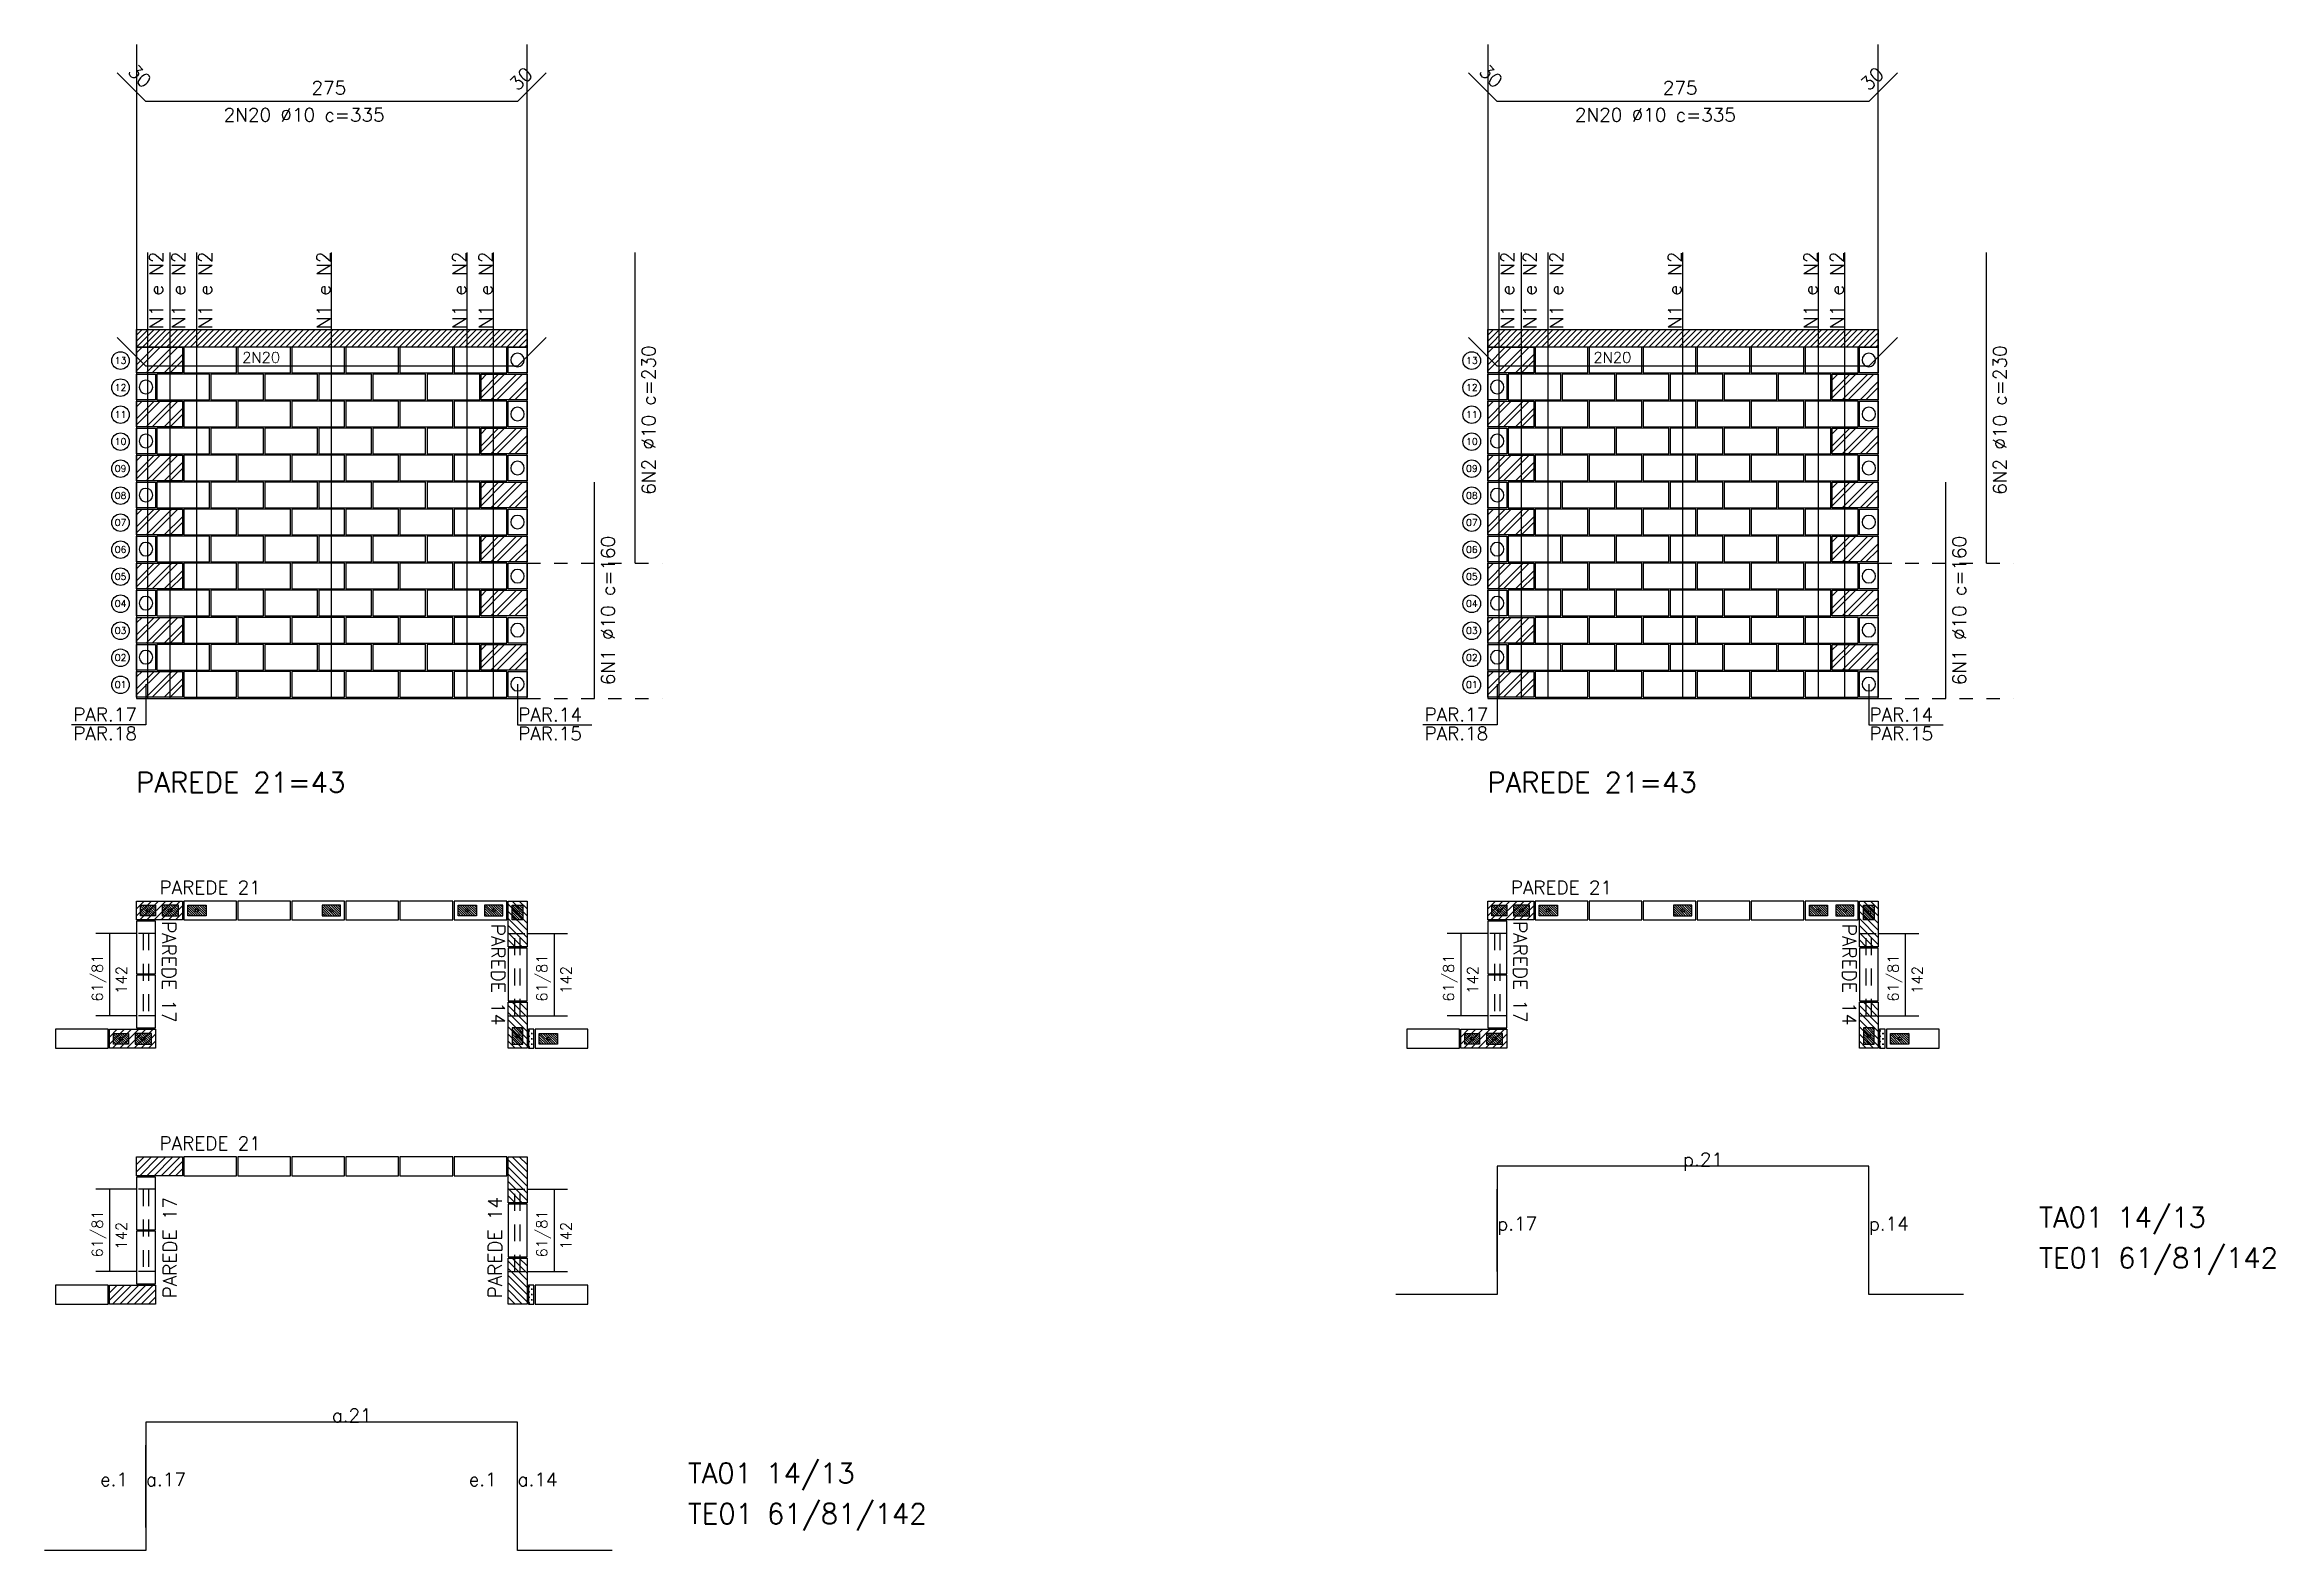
# Model space of a CAD drawing. Header units: metres. Extents: x -96 to 15, y -6 to 59.
# Drawn here: x -95.54 to -79.03, y -4.26 to 6.88 of the extents above; entities that cross this region are included whole.
import ezdxf

# ---------------------------------------------------------------- set-up
doc = ezdxf.new("R2010")
doc.units = ezdxf.units.M
doc.header["$LTSCALE"] = 0.5
doc.header["$MEASUREMENT"] = 0
doc.linetypes.add('CENTER', pattern=[2, 1.25, -0.25, 0.25, -0.25])
doc.linetypes.add('HIDDEN', pattern=[0.375, 0.25, -0.125])
for name, color, linetype in [('ALV01', 2, 'CONTINUOUS'), ('AUX00', 7, 'CONTINUOUS'), ('AUX01', 1, 'CONTINUOUS'), ('B04', 6, 'CONTINUOUS'), ('B34', 150, 'CONTINUOUS'), ('B34C', 160, 'CONTINUOUS'), ('B39', 2, 'CONTINUOUS'), ('B39C', 5, 'CONTINUOUS'), ('BLOCO-E14', 2, 'CONTINUOUS'), ('BLOCO-I', 3, 'CONTINUOUS'), ('BLOCOPERP', 2, 'CONTINUOUS'), ('EIX01', 1, 'CENTER'), ('ESQ01', 5, 'CONTINUOUS'), ('ESQUADRIAS', 5, 'HIDDEN'), ('FERRO_CANALETA', 4, 'CONTINUOUS'), ('FERRO_GROUTE', 4, 'CONTINUOUS'), ('GROUTE01', 6, 'CONTINUOUS'), ('H34', 9, 'CONTINUOUS'), ('HATCHLAJE', 251, 'HIDDEN'), ('HATCHPIL', 7, 'CONTINUOUS'), ('TXPR02', 3, 'CONTINUOUS'), ('TXT02', 2, 'CONTINUOUS'), ('TXT05', 4, 'CONTINUOUS'), ('VIG02', 3, 'CONTINUOUS')]:
    doc.layers.add(name, color=color, linetype=linetype)
doc.styles.add('ROMANS', font='romans.shx')
doc.styles.add('SIMPLEX', font='SIMPLEX')
pattern_1 = [(315, (-517.220246, -0.23816), (0.00883883476, 0.00883883476), [])]
pattern_2 = [(315, (-507.220246, -0.23816), (0.00883883476, 0.00883883476), [])]

msp = doc.modelspace()

# ---------------------------------------------------------------- texts
at = {"layer": 'ALV01', "style": 'SIMPLEX'}
for p in [(-80.7821, -1.8732), (-90.7821, -3.767)]:
    msp.add_text('TA01 14/13', height=0.15, dxfattribs=at).set_placement(p)
at = {"layer": 'AUX00', "color": 2, "style": 'ROMANS'}
for s, p in [('13', (-95.023, 4.5205)), ('13', (-85.023, 4.5205)), ('12', (-95.023, 4.3205)), ('12', (-85.023, 4.3205)), ('11', (-95.023, 4.1205)), ('11', (-85.023, 4.1205)), ('10', (-95.023, 3.9205)), ('10', (-85.023, 3.9205)), ('09', (-95.023, 3.7205)), ('09', (-85.023, 3.7205)), ('08', (-95.023, 3.5205)), ('08', (-85.023, 3.5205)), ('07', (-95.023, 3.3205)), ('07', (-85.023, 3.3205)), ('06', (-95.023, 3.1205)), ('06', (-85.023, 3.1205)), ('05', (-95.023, 2.9205)), ('05', (-85.023, 2.9205)), ('04', (-95.023, 2.7205)), ('04', (-85.023, 2.7205)), ('03', (-95.023, 2.5205)), ('03', (-85.023, 2.5205)), ('02', (-95.023, 2.3205)), ('02', (-85.023, 2.3205)), ('01', (-95.023, 2.1205)), ('01', (-85.023, 2.1205))]:
    msp.add_text(s, height=0.05, rotation=360, dxfattribs=at).set_placement(p)
at = {"layer": 'ESQ01', "style": 'SIMPLEX'}
for p in [(-80.7821, -2.1732), (-90.7821, -4.067)]:
    msp.add_text('TE01 61/81/142', height=0.15, dxfattribs=at).set_placement(p)
at = {"layer": 'TXPR02', "style": 'ROMANS'}
for s, rotation, p in [('PAREDE 21', 0, (-94.6924, 0.5936)), ('PAREDE 21', 0, (-84.6924, 0.5936)), ('PAREDE 17', 270, (-94.6724, 0.3936)), ('PAREDE 14', 270, (-92.236, 0.3736)), ('PAREDE 17', 270, (-84.6724, 0.3936)), ('PAREDE 14', 270, (-82.236, 0.3736)), ('PAREDE 21', 0, (-94.6924, -1.3002)), ('PAREDE 17', 90, (-94.5656, -2.3973)), ('PAREDE 14', 90, (-92.1599, -2.3973))]:
    msp.add_text(s, height=0.1, rotation=rotation, dxfattribs=at).set_placement(p)
at = {"layer": 'TXT02', "style": 'ROMANS'}
for s, height, rotation, p in [('30', 0.1, 315.00026, (-94.9338, 6.6758)), ('30', 0.1, 45, (-92.0424, 6.5343)), ('30', 0.1, 315.00026, (-84.9338, 6.6758)), ('30', 0.1, 45, (-82.0424, 6.5343)), ('N1 e N2', 0.1, 90, (-94.666, 4.7781)), ('N1 e N2', 0.1, 90, (-94.501, 4.7781)), ('N1 e N2', 0.1, 90, (-94.3035, 4.7781)), ('N1 e N2', 0.1, 90, (-93.4278, 4.7781)), ('N1 e N2', 0.1, 90, (-92.4228, 4.7781)), ('N1 e N2', 0.1, 90, (-92.2278, 4.7781)), ('N1 e N2', 0.1, 90, (-84.666, 4.7781)), ('N1 e N2', 0.1, 90, (-84.501, 4.7781)), ('N1 e N2', 0.1, 90, (-84.3035, 4.7781)), ('N1 e N2', 0.1, 90, (-83.4278, 4.7781)), ('N1 e N2', 0.1, 90, (-82.4228, 4.7781)), ('N1 e N2', 0.1, 90, (-82.2278, 4.7781)), ('6N2 %%C10 c=230', 0.1, 90, (-91.0224, 3.5513)), ('6N2 %%C10 c=230', 0.1, 90, (-81.0224, 3.5513)), ('6N1 %%C10 c=160', 0.1, 90, (-91.3224, 2.1413)), ('6N1 %%C10 c=160', 0.1, 90, (-81.3224, 2.1413)), ('PAR.17', 0.1, 0, (-95.3305, 1.8738)), ('PAR.18', 0.1, 360, (-95.3305, 1.7338)), ('PAR.14', 0.1, 360, (-92.0377, 1.8733)), ('PAR.15', 0.1, 360, (-92.0377, 1.7333)), ('PAR.17', 0.1, 0, (-85.3305, 1.8738)), ('PAR.18', 0.1, 360, (-85.3305, 1.7338)), ('PAR.14', 0.1, 360, (-82.0377, 1.8733)), ('PAR.15', 0.1, 360, (-82.0377, 1.7333)), ('61/81', 0.08, 90, (-95.1124, -0.2017)), ('142', 0.08, 90, (-94.9341, -0.1436)), ('61/81', 0.08, 90, (-91.8224, -0.2017)), ('142', 0.08, 90, (-91.6441, -0.1436)), ('61/81', 0.08, 90, (-85.1124, -0.2017)), ('142', 0.08, 90, (-84.9341, -0.1436)), ('61/81', 0.08, 90, (-81.8224, -0.2017)), ('142', 0.08, 90, (-81.6441, -0.1436)), ('p.21', 0.1, 0, (-83.4174, -1.4202)), ('61/81', 0.08, 90, (-95.1124, -2.0955)), ('61/81', 0.08, 90, (-91.8224, -2.0955)), ('p.17', 0.1, 0, (-84.7924, -1.8952)), ('p.14', 0.1, 0, (-82.0424, -1.8952)), ('142', 0.08, 90, (-94.9341, -2.0374)), ('142', 0.08, 90, (-91.6441, -2.0374)), ('a.21', 0.1, 0, (-93.4174, -3.314)), ('e.1', 0.1, 0, (-95.1309, -3.789)), ('a.17', 0.1, 0, (-94.7924, -3.789)), ('e.1', 0.1, 0, (-92.4034, -3.789)), ('a.14', 0.1, 0, (-92.0424, -3.789))]:
    msp.add_text(s, height=height, rotation=rotation, dxfattribs=at).set_placement(p)
for s, height, p in [('275', 0.1, (-93.5674, 6.5136)), ('275', 0.1, (-83.5674, 6.5136)), ('2N20 %%C10 c=335', 0.1, (-94.2174, 6.3136)), ('2N20 %%C10 c=335', 0.1, (-84.2174, 6.3136)), ('2N20', 0.08, (-94.0805, 4.5279)), ('2N20', 0.08, (-84.0805, 4.5279))]:
    msp.add_text(s, height=height, dxfattribs=at).set_placement(p)
at = {"layer": 'TXT05', "style": 'ROMANS'}
for p in [(-94.8659, 1.3474), (-84.8659, 1.3474)]:
    msp.add_text('PAREDE 21=43', height=0.15, dxfattribs=at).set_placement(p)

# ---------------------------------------------------------------- blocks, each defined once
blk = doc.blocks.new('A$C57CC6AC6')
at = {"layer": 'BLOCOPERP'}
blk.add_lwpolyline([(0, 0.19), (0, 0), (0.14, 0), (0.14, 0.19)], close=True, dxfattribs=at)
blk.add_circle((0.07, 0.095), 0.05, dxfattribs=at)

# ---------------------------------------------------------------- hatches: boundary and pattern name
at = {"layer": 'B04'}
h = msp.add_hatch(dxfattribs=at)
h.set_pattern_fill('CROSS', scale=0.08, angle=90, style=0)
h.set_pattern_definition([(360, (-206.662368, -94.156375), (0.02, 0.02), [0.01, -0.03]), (90, (-206.657368, -94.161375), (-0.02, 0.02), [0.01, -0.03])])
h.paths.add_polyline_path([(-91.9624, -0.4064), (-91.9624, -0.5464), (-91.9224, -0.5464), (-91.9224, -0.4064)])
h = msp.add_hatch(dxfattribs=at)
h.set_pattern_fill('CROSS', scale=0.08, angle=90, style=0)
h.set_pattern_definition([(360, (-196.662368, -94.156375), (0.02, 0.02), [0.01, -0.03]), (90, (-196.657368, -94.161375), (-0.02, 0.02), [0.01, -0.03])])
h.paths.add_polyline_path([(-81.9624, -0.4064), (-81.9624, -0.5464), (-81.9224, -0.5464), (-81.9224, -0.4064)])
h = msp.add_hatch(dxfattribs=at)
h.set_pattern_fill('CROSS', scale=0.08, angle=90, style=0)
h.set_pattern_definition([(360, (-206.662368, -96.050176), (0.02, 0.02), [0.01, -0.03]), (90, (-206.657368, -96.055176), (-0.02, 0.02), [0.01, -0.03])])
h.paths.add_polyline_path([(-91.9624, -2.3002), (-91.9624, -2.4402), (-91.9224, -2.4402), (-91.9224, -2.3002)])
at = {"layer": 'B34'}
h = msp.add_hatch(dxfattribs=at)
h.set_pattern_fill('ANSI31', scale=0.3, style=0)
h.set_pattern_definition([(45, (-196.402155, -14.23864), (-0.026516504, 0.026516504), [])])
h.paths.add_polyline_path([(-94.5224, 0.5436), (-94.5224, 0.4036), (-94.8624, 0.4036), (-94.8624, 0.5436)])
h = msp.add_hatch(dxfattribs=at)
h.set_pattern_fill('ANSI31', scale=0.3, angle=270, style=0)
h.set_pattern_definition([(315, (-106.754633, 102.08341), (0.026516504, 0.026516504), [])])
h.paths.add_polyline_path([(-91.9724, 0.2036), (-92.1124, 0.2036), (-92.1124, 0.5436), (-91.9724, 0.5436)])
h = msp.add_hatch(dxfattribs=at)
h.set_pattern_fill('ANSI31', scale=0.3, style=0)
h.set_pattern_definition([(45, (-186.402155, -14.23864), (-0.026516504, 0.026516504), [])])
h.paths.add_polyline_path([(-84.5224, 0.5436), (-84.5224, 0.4036), (-84.8624, 0.4036), (-84.8624, 0.5436)])
h = msp.add_hatch(dxfattribs=at)
h.set_pattern_fill('ANSI31', scale=0.3, angle=270, style=0)
h.set_pattern_definition([(315, (-96.754633, 102.08341), (0.026516504, 0.026516504), [])])
h.paths.add_polyline_path([(-81.9724, 0.2036), (-82.1124, 0.2036), (-82.1124, 0.5436), (-81.9724, 0.5436)])
h = msp.add_hatch(dxfattribs=at)
h.set_pattern_fill('ANSI31', scale=0.3, angle=270, style=0)
h.set_pattern_definition([(315, (-106.754633, 101.33341), (0.026516504, 0.026516504), [])])
h.paths.add_polyline_path([(-91.9724, -0.5464), (-92.1124, -0.5464), (-92.1124, -0.2064), (-91.9724, -0.2064)])
h = msp.add_hatch(dxfattribs=at)
h.set_pattern_fill('ANSI31', scale=0.3, angle=270, style=0)
h.set_pattern_definition([(315, (-96.754633, 101.33341), (0.026516504, 0.026516504), [])])
h.paths.add_polyline_path([(-81.9724, -0.5464), (-82.1124, -0.5464), (-82.1124, -0.2064), (-81.9724, -0.2064)])
h = msp.add_hatch(dxfattribs=at)
h.set_pattern_fill('ANSI31', scale=0.3, style=0)
h.set_pattern_definition([(45, (-196.602155, -15.18864), (-0.026516504, 0.026516504), [])])
h.paths.add_polyline_path([(-94.7224, -0.4064), (-94.7224, -0.5464), (-95.0624, -0.5464), (-95.0624, -0.4064)])
h = msp.add_hatch(dxfattribs=at)
h.set_pattern_fill('ANSI31', scale=0.3, style=0)
h.set_pattern_definition([(45, (-186.602155, -15.18864), (-0.026516504, 0.026516504), [])])
h.paths.add_polyline_path([(-84.7224, -0.4064), (-84.7224, -0.5464), (-85.0624, -0.5464), (-85.0624, -0.4064)])
h = msp.add_hatch(dxfattribs=at)
h.set_pattern_fill('ANSI31', scale=0.3, style=0)
h.set_pattern_definition([(45, (-196.402155, -16.13244), (-0.026516504, 0.026516504), [])])
h.paths.add_polyline_path([(-94.5224, -1.3502), (-94.5224, -1.4902), (-94.8624, -1.4902), (-94.8624, -1.3502)])
h = msp.add_hatch(dxfattribs=at)
h.set_pattern_fill('ANSI31', scale=0.3, angle=270, style=0)
h.set_pattern_definition([(315, (-106.754633, 100.18961), (0.026516504, 0.026516504), [])])
h.paths.add_polyline_path([(-91.9724, -1.6902), (-92.1124, -1.6902), (-92.1124, -1.3502), (-91.9724, -1.3502)])
h = msp.add_hatch(dxfattribs=at)
h.set_pattern_fill('ANSI31', scale=0.3, angle=270, style=0)
h.set_pattern_definition([(315, (-106.754633, 99.43961), (0.026516504, 0.026516504), [])])
h.paths.add_polyline_path([(-91.9724, -2.4402), (-92.1124, -2.4402), (-92.1124, -2.1002), (-91.9724, -2.1002)])
h = msp.add_hatch(dxfattribs=at)
h.set_pattern_fill('ANSI31', scale=0.3, style=0)
h.set_pattern_definition([(45, (-196.602155, -17.08244), (-0.026516504, 0.026516504), [])])
h.paths.add_polyline_path([(-94.7224, -2.3002), (-94.7224, -2.4402), (-95.0624, -2.4402), (-95.0624, -2.3002)])
at = {"layer": 'H34'}
h = msp.add_hatch(dxfattribs=at)
h.set_pattern_fill('ANSI32', color=256, scale=0.25, style=0)
h.set_pattern_definition([(45, (44.00583, -99.64168), (-0.06629126, 0.06629126), []), (45, (44.05003, -99.64168), (-0.06629126, 0.06629126), [])])
h.paths.add_polyline_path([(-94.8624, 4.6436), (-94.8624, 4.4536), (-94.5224, 4.4536), (-94.5224, 4.6436)])
h = msp.add_hatch(dxfattribs=at)
h.set_pattern_fill('ANSI32', color=256, scale=0.25, style=0)
h.set_pattern_definition([(45, (54.00583, -99.64168), (-0.06629126, 0.06629126), []), (45, (54.05003, -99.64168), (-0.06629126, 0.06629126), [])])
h.paths.add_polyline_path([(-84.8624, 4.6436), (-84.8624, 4.4536), (-84.5224, 4.4536), (-84.5224, 4.6436)])
h = msp.add_hatch(dxfattribs=at)
h.set_pattern_fill('ANSI32', color=256, scale=0.25, style=0)
h.set_pattern_definition([(45, (46.55583, -99.84168), (-0.06629126, 0.06629126), []), (45, (46.60003, -99.84168), (-0.06629126, 0.06629126), [])])
h.paths.add_polyline_path([(-92.3124, 4.4436), (-92.3124, 4.2536), (-91.9724, 4.2536), (-91.9724, 4.4436)])
h = msp.add_hatch(dxfattribs=at)
h.set_pattern_fill('ANSI32', color=256, scale=0.25, style=0)
h.set_pattern_definition([(45, (56.55583, -99.84168), (-0.06629126, 0.06629126), []), (45, (56.60003, -99.84168), (-0.06629126, 0.06629126), [])])
h.paths.add_polyline_path([(-82.3124, 4.4436), (-82.3124, 4.2536), (-81.9724, 4.2536), (-81.9724, 4.4436)])
h = msp.add_hatch(dxfattribs=at)
h.set_pattern_fill('ANSI32', color=256, scale=0.25, style=0)
h.set_pattern_definition([(45, (44.00583, -100.04168), (-0.06629126, 0.06629126), []), (45, (44.05003, -100.04168), (-0.06629126, 0.06629126), [])])
h.paths.add_polyline_path([(-94.8624, 4.2436), (-94.8624, 4.0536), (-94.5224, 4.0536), (-94.5224, 4.2436)])
h = msp.add_hatch(dxfattribs=at)
h.set_pattern_fill('ANSI32', color=256, scale=0.25, style=0)
h.set_pattern_definition([(45, (54.00583, -100.04168), (-0.06629126, 0.06629126), []), (45, (54.05003, -100.04168), (-0.06629126, 0.06629126), [])])
h.paths.add_polyline_path([(-84.8624, 4.2436), (-84.8624, 4.0536), (-84.5224, 4.0536), (-84.5224, 4.2436)])
h = msp.add_hatch(dxfattribs=at)
h.set_pattern_fill('ANSI32', color=256, scale=0.25, style=0)
h.set_pattern_definition([(45, (46.55583, -100.24168), (-0.06629126, 0.06629126), []), (45, (46.60003, -100.24168), (-0.06629126, 0.06629126), [])])
h.paths.add_polyline_path([(-92.3124, 4.0436), (-92.3124, 3.8536), (-91.9724, 3.8536), (-91.9724, 4.0436)])
h = msp.add_hatch(dxfattribs=at)
h.set_pattern_fill('ANSI32', color=256, scale=0.25, style=0)
h.set_pattern_definition([(45, (56.55583, -100.24168), (-0.06629126, 0.06629126), []), (45, (56.60003, -100.24168), (-0.06629126, 0.06629126), [])])
h.paths.add_polyline_path([(-82.3124, 4.0436), (-82.3124, 3.8536), (-81.9724, 3.8536), (-81.9724, 4.0436)])
h = msp.add_hatch(dxfattribs=at)
h.set_pattern_fill('ANSI32', color=256, scale=0.25, style=0)
h.set_pattern_definition([(45, (44.00583, -100.44168), (-0.06629126, 0.06629126), []), (45, (44.05003, -100.44168), (-0.06629126, 0.06629126), [])])
h.paths.add_polyline_path([(-94.8624, 3.8436), (-94.8624, 3.6536), (-94.5224, 3.6536), (-94.5224, 3.8436)])
h = msp.add_hatch(dxfattribs=at)
h.set_pattern_fill('ANSI32', color=256, scale=0.25, style=0)
h.set_pattern_definition([(45, (54.00583, -100.44168), (-0.06629126, 0.06629126), []), (45, (54.05003, -100.44168), (-0.06629126, 0.06629126), [])])
h.paths.add_polyline_path([(-84.8624, 3.8436), (-84.8624, 3.6536), (-84.5224, 3.6536), (-84.5224, 3.8436)])
h = msp.add_hatch(dxfattribs=at)
h.set_pattern_fill('ANSI32', color=256, scale=0.25, style=0)
h.set_pattern_definition([(45, (46.55583, -100.64168), (-0.06629126, 0.06629126), []), (45, (46.60003, -100.64168), (-0.06629126, 0.06629126), [])])
h.paths.add_polyline_path([(-92.3124, 3.6436), (-92.3124, 3.4536), (-91.9724, 3.4536), (-91.9724, 3.6436)])
h = msp.add_hatch(dxfattribs=at)
h.set_pattern_fill('ANSI32', color=256, scale=0.25, style=0)
h.set_pattern_definition([(45, (56.55583, -100.64168), (-0.06629126, 0.06629126), []), (45, (56.60003, -100.64168), (-0.06629126, 0.06629126), [])])
h.paths.add_polyline_path([(-82.3124, 3.6436), (-82.3124, 3.4536), (-81.9724, 3.4536), (-81.9724, 3.6436)])
h = msp.add_hatch(dxfattribs=at)
h.set_pattern_fill('ANSI32', color=256, scale=0.25, style=0)
h.set_pattern_definition([(45, (44.00583, -100.84168), (-0.06629126, 0.06629126), []), (45, (44.05003, -100.84168), (-0.06629126, 0.06629126), [])])
h.paths.add_polyline_path([(-94.8624, 3.4436), (-94.8624, 3.2536), (-94.5224, 3.2536), (-94.5224, 3.4436)])
h = msp.add_hatch(dxfattribs=at)
h.set_pattern_fill('ANSI32', color=256, scale=0.25, style=0)
h.set_pattern_definition([(45, (54.00583, -100.84168), (-0.06629126, 0.06629126), []), (45, (54.05003, -100.84168), (-0.06629126, 0.06629126), [])])
h.paths.add_polyline_path([(-84.8624, 3.4436), (-84.8624, 3.2536), (-84.5224, 3.2536), (-84.5224, 3.4436)])
h = msp.add_hatch(dxfattribs=at)
h.set_pattern_fill('ANSI32', color=256, scale=0.25, style=0)
h.set_pattern_definition([(45, (46.55583, -101.04168), (-0.06629126, 0.06629126), []), (45, (46.60003, -101.04168), (-0.06629126, 0.06629126), [])])
h.paths.add_polyline_path([(-92.3124, 3.2436), (-92.3124, 3.0536), (-91.9724, 3.0536), (-91.9724, 3.2436)])
h = msp.add_hatch(dxfattribs=at)
h.set_pattern_fill('ANSI32', color=256, scale=0.25, style=0)
h.set_pattern_definition([(45, (56.55583, -101.04168), (-0.06629126, 0.06629126), []), (45, (56.60003, -101.04168), (-0.06629126, 0.06629126), [])])
h.paths.add_polyline_path([(-82.3124, 3.2436), (-82.3124, 3.0536), (-81.9724, 3.0536), (-81.9724, 3.2436)])
h = msp.add_hatch(dxfattribs=at)
h.set_pattern_fill('ANSI32', color=256, scale=0.25, style=0)
h.set_pattern_definition([(45, (44.00583, -101.24168), (-0.06629126, 0.06629126), []), (45, (44.05003, -101.24168), (-0.06629126, 0.06629126), [])])
h.paths.add_polyline_path([(-94.8624, 3.0436), (-94.8624, 2.8536), (-94.5224, 2.8536), (-94.5224, 3.0436)])
h = msp.add_hatch(dxfattribs=at)
h.set_pattern_fill('ANSI32', color=256, scale=0.25, style=0)
h.set_pattern_definition([(45, (54.00583, -101.24168), (-0.06629126, 0.06629126), []), (45, (54.05003, -101.24168), (-0.06629126, 0.06629126), [])])
h.paths.add_polyline_path([(-84.8624, 3.0436), (-84.8624, 2.8536), (-84.5224, 2.8536), (-84.5224, 3.0436)])
h = msp.add_hatch(dxfattribs=at)
h.set_pattern_fill('ANSI32', color=256, scale=0.25, style=0)
h.set_pattern_definition([(45, (46.55583, -101.44168), (-0.06629126, 0.06629126), []), (45, (46.60003, -101.44168), (-0.06629126, 0.06629126), [])])
h.paths.add_polyline_path([(-92.3124, 2.8436), (-92.3124, 2.6536), (-91.9724, 2.6536), (-91.9724, 2.8436)])
h = msp.add_hatch(dxfattribs=at)
h.set_pattern_fill('ANSI32', color=256, scale=0.25, style=0)
h.set_pattern_definition([(45, (56.55583, -101.44168), (-0.06629126, 0.06629126), []), (45, (56.60003, -101.44168), (-0.06629126, 0.06629126), [])])
h.paths.add_polyline_path([(-82.3124, 2.8436), (-82.3124, 2.6536), (-81.9724, 2.6536), (-81.9724, 2.8436)])
h = msp.add_hatch(dxfattribs=at)
h.set_pattern_fill('ANSI32', color=256, scale=0.25, style=0)
h.set_pattern_definition([(45, (44.00583, -101.64168), (-0.06629126, 0.06629126), []), (45, (44.05003, -101.64168), (-0.06629126, 0.06629126), [])])
h.paths.add_polyline_path([(-94.8624, 2.6436), (-94.8624, 2.4536), (-94.5224, 2.4536), (-94.5224, 2.6436)])
h = msp.add_hatch(dxfattribs=at)
h.set_pattern_fill('ANSI32', color=256, scale=0.25, style=0)
h.set_pattern_definition([(45, (54.00583, -101.64168), (-0.06629126, 0.06629126), []), (45, (54.05003, -101.64168), (-0.06629126, 0.06629126), [])])
h.paths.add_polyline_path([(-84.8624, 2.6436), (-84.8624, 2.4536), (-84.5224, 2.4536), (-84.5224, 2.6436)])
h = msp.add_hatch(dxfattribs=at)
h.set_pattern_fill('ANSI32', color=256, scale=0.25, style=0)
h.set_pattern_definition([(45, (46.55583, -101.84168), (-0.06629126, 0.06629126), []), (45, (46.60003, -101.84168), (-0.06629126, 0.06629126), [])])
h.paths.add_polyline_path([(-92.3124, 2.4436), (-92.3124, 2.2536), (-91.9724, 2.2536), (-91.9724, 2.4436)])
h = msp.add_hatch(dxfattribs=at)
h.set_pattern_fill('ANSI32', color=256, scale=0.25, style=0)
h.set_pattern_definition([(45, (56.55583, -101.84168), (-0.06629126, 0.06629126), []), (45, (56.60003, -101.84168), (-0.06629126, 0.06629126), [])])
h.paths.add_polyline_path([(-82.3124, 2.4436), (-82.3124, 2.2536), (-81.9724, 2.2536), (-81.9724, 2.4436)])
h = msp.add_hatch(dxfattribs=at)
h.set_pattern_fill('ANSI32', color=256, scale=0.25, style=0)
h.set_pattern_definition([(45, (44.00583, -102.04168), (-0.06629126, 0.06629126), []), (45, (44.05003, -102.04168), (-0.06629126, 0.06629126), [])])
h.paths.add_polyline_path([(-94.8624, 2.2436), (-94.8624, 2.0536), (-94.5224, 2.0536), (-94.5224, 2.2436)])
h = msp.add_hatch(dxfattribs=at)
h.set_pattern_fill('ANSI32', color=256, scale=0.25, style=0)
h.set_pattern_definition([(45, (54.00583, -102.04168), (-0.06629126, 0.06629126), []), (45, (54.05003, -102.04168), (-0.06629126, 0.06629126), [])])
h.paths.add_polyline_path([(-84.8624, 2.2436), (-84.8624, 2.0536), (-84.5224, 2.0536), (-84.5224, 2.2436)])
at = {"layer": 'HATCHLAJE', "linetype": 'Continuous'}
h = msp.add_hatch(dxfattribs=at)
h.set_pattern_fill('ANSI31', color=256, scale=0.25, style=0)
h.set_pattern_definition([(45, (-94.86237, 4.643625), (-0.0220971, 0.0220971), [])])
h.paths.add_polyline_path([(-91.9724, 4.6436), (-94.8624, 4.6436), (-94.8624, 4.7736), (-91.9724, 4.7736)])
h = msp.add_hatch(dxfattribs=at)
h.set_pattern_fill('ANSI31', color=256, scale=0.25, style=0)
h.set_pattern_definition([(45, (-84.86237, 4.643625), (-0.0220971, 0.0220971), [])])
h.paths.add_polyline_path([(-81.9724, 4.6436), (-84.8624, 4.6436), (-84.8624, 4.7736), (-81.9724, 4.7736)])
at = {"layer": 'HATCHPIL'}
h = msp.add_hatch(dxfattribs=at)
h.set_pattern_fill('ANSI31', color=256, scale=0.1, angle=-90, style=0)
h.set_pattern_definition(pattern_1)
h.paths.add_polyline_path([(-94.7224, 0.4336), (-94.8324, 0.4336), (-94.8324, 0.5136), (-94.7224, 0.5136)])
h = msp.add_hatch(dxfattribs=at)
h.set_pattern_fill('ANSI31', color=256, scale=0.1, angle=-90, style=0)
h.set_pattern_definition(pattern_1)
h.paths.add_polyline_path([(-94.6724, 0.5136), (-94.6724, 0.4336), (-94.5524, 0.4336), (-94.5524, 0.5136)])
h = msp.add_hatch(dxfattribs=at)
h.set_pattern_fill('ANSI31', color=256, scale=0.1, angle=-90, style=0)
h.set_pattern_definition(pattern_1)
h.paths.add_polyline_path([(-94.3474, 0.4336), (-94.4824, 0.4336), (-94.4824, 0.5136), (-94.3474, 0.5136)])
h = msp.add_hatch(dxfattribs=at)
h.set_pattern_fill('ANSI31', color=256, scale=0.1, angle=-90, style=0)
h.set_pattern_definition(pattern_1)
h.paths.add_polyline_path([(-93.4874, 0.5136), (-93.4874, 0.4336), (-93.3524, 0.4336), (-93.3524, 0.5136)])
h = msp.add_hatch(dxfattribs=at)
h.set_pattern_fill('ANSI31', color=256, scale=0.1, angle=-90, style=0)
h.set_pattern_definition(pattern_1)
h.paths.add_polyline_path([(-92.3474, 0.4336), (-92.4824, 0.4336), (-92.4824, 0.5136), (-92.3474, 0.5136)])
h = msp.add_hatch(dxfattribs=at)
h.set_pattern_fill('ANSI31', color=256, scale=0.1, angle=-90, style=0)
h.set_pattern_definition(pattern_1)
h.paths.add_polyline_path([(-92.2874, 0.5136), (-92.2874, 0.4336), (-92.1524, 0.4336), (-92.1524, 0.5136)])
h = msp.add_hatch(dxfattribs=at)
h.set_pattern_fill('ANSI31', color=256, scale=0.1, angle=-90, style=0)
h.set_pattern_definition(pattern_1)
h.paths.add_polyline_path([(-92.0824, 0.4036), (-92.0824, 0.5136), (-92.0024, 0.5136), (-92.0024, 0.4036)])
h = msp.add_hatch(dxfattribs=at)
h.set_pattern_fill('ANSI31', color=256, scale=0.1, angle=-90, style=0)
h.set_pattern_definition(pattern_2)
h.paths.add_polyline_path([(-84.7224, 0.4336), (-84.8324, 0.4336), (-84.8324, 0.5136), (-84.7224, 0.5136)])
h = msp.add_hatch(dxfattribs=at)
h.set_pattern_fill('ANSI31', color=256, scale=0.1, angle=-90, style=0)
h.set_pattern_definition(pattern_2)
h.paths.add_polyline_path([(-84.6724, 0.5136), (-84.6724, 0.4336), (-84.5524, 0.4336), (-84.5524, 0.5136)])
h = msp.add_hatch(dxfattribs=at)
h.set_pattern_fill('ANSI31', color=256, scale=0.1, angle=-90, style=0)
h.set_pattern_definition(pattern_2)
h.paths.add_polyline_path([(-84.3474, 0.4336), (-84.4824, 0.4336), (-84.4824, 0.5136), (-84.3474, 0.5136)])
h = msp.add_hatch(dxfattribs=at)
h.set_pattern_fill('ANSI31', color=256, scale=0.1, angle=-90, style=0)
h.set_pattern_definition(pattern_2)
h.paths.add_polyline_path([(-83.4874, 0.5136), (-83.4874, 0.4336), (-83.3524, 0.4336), (-83.3524, 0.5136)])
h = msp.add_hatch(dxfattribs=at)
h.set_pattern_fill('ANSI31', color=256, scale=0.1, angle=-90, style=0)
h.set_pattern_definition(pattern_2)
h.paths.add_polyline_path([(-82.3474, 0.4336), (-82.4824, 0.4336), (-82.4824, 0.5136), (-82.3474, 0.5136)])
h = msp.add_hatch(dxfattribs=at)
h.set_pattern_fill('ANSI31', color=256, scale=0.1, angle=-90, style=0)
h.set_pattern_definition(pattern_2)
h.paths.add_polyline_path([(-82.2874, 0.5136), (-82.2874, 0.4336), (-82.1524, 0.4336), (-82.1524, 0.5136)])
h = msp.add_hatch(dxfattribs=at)
h.set_pattern_fill('ANSI31', color=256, scale=0.1, angle=-90, style=0)
h.set_pattern_definition(pattern_2)
h.paths.add_polyline_path([(-82.0824, 0.4036), (-82.0824, 0.5136), (-82.0024, 0.5136), (-82.0024, 0.4036)])
h = msp.add_hatch(dxfattribs=at)
h.set_pattern_fill('ANSI31', color=256, scale=0.1, angle=-90, style=0)
h.set_pattern_definition(pattern_1)
h.paths.add_polyline_path([(-94.9224, -0.5164), (-95.0324, -0.5164), (-95.0324, -0.4364), (-94.9224, -0.4364)])
h = msp.add_hatch(dxfattribs=at)
h.set_pattern_fill('ANSI31', color=256, scale=0.1, angle=-90, style=0)
h.set_pattern_definition(pattern_1)
h.paths.add_polyline_path([(-94.8724, -0.4364), (-94.8724, -0.5164), (-94.7524, -0.5164), (-94.7524, -0.4364)])
h = msp.add_hatch(dxfattribs=at)
h.set_pattern_fill('ANSI31', color=256, scale=0.1, angle=-90, style=0)
h.set_pattern_definition(pattern_1)
h.paths.add_polyline_path([(-92.0024, -0.3964), (-92.0824, -0.3964), (-92.0824, -0.5164), (-92.0024, -0.5164)])
h = msp.add_hatch(dxfattribs=at)
h.set_pattern_fill('ANSI31', color=256, scale=0.1, angle=-90, style=0)
h.set_pattern_definition(pattern_1)
h.paths.add_polyline_path([(-91.7474, -0.5164), (-91.8824, -0.5164), (-91.8824, -0.4364), (-91.7474, -0.4364)])
h = msp.add_hatch(dxfattribs=at)
h.set_pattern_fill('ANSI31', color=256, scale=0.1, angle=-90, style=0)
h.set_pattern_definition(pattern_2)
h.paths.add_polyline_path([(-84.9224, -0.5164), (-85.0324, -0.5164), (-85.0324, -0.4364), (-84.9224, -0.4364)])
h = msp.add_hatch(dxfattribs=at)
h.set_pattern_fill('ANSI31', color=256, scale=0.1, angle=-90, style=0)
h.set_pattern_definition(pattern_2)
h.paths.add_polyline_path([(-84.8724, -0.4364), (-84.8724, -0.5164), (-84.7524, -0.5164), (-84.7524, -0.4364)])
h = msp.add_hatch(dxfattribs=at)
h.set_pattern_fill('ANSI31', color=256, scale=0.1, angle=-90, style=0)
h.set_pattern_definition(pattern_2)
h.paths.add_polyline_path([(-82.0024, -0.3964), (-82.0824, -0.3964), (-82.0824, -0.5164), (-82.0024, -0.5164)])
h = msp.add_hatch(dxfattribs=at)
h.set_pattern_fill('ANSI31', color=256, scale=0.1, angle=-90, style=0)
h.set_pattern_definition(pattern_2)
h.paths.add_polyline_path([(-81.7474, -0.5164), (-81.8824, -0.5164), (-81.8824, -0.4364), (-81.7474, -0.4364)])

# ---------------------------------------------------------------- linework, layer by layer
at = {"layer": 'ALV01'}
for p, q in [((-82.0424, -1.4202), (-84.7924, -1.4202)), ((-84.7924, -1.4202), (-84.7924, -2.3702)), ((-82.0424, -2.3702), (-82.0424, -1.4202)), ((-84.7924, -2.3702), (-85.5424, -2.3702)), ((-81.3424, -2.3702), (-82.0424, -2.3702)), ((-92.0424, -3.314), (-94.7924, -3.314)), ((-94.7924, -3.314), (-94.7924, -4.264)), ((-92.0424, -4.264), (-92.0424, -3.314)), ((-94.7924, -4.264), (-95.5424, -4.264)), ((-91.3424, -4.264), (-92.0424, -4.264))]:
    msp.add_line(p, q, dxfattribs=at)
at = {"layer": 'AUX00'}
for centre in [(-94.9808, 4.5443), (-84.9808, 4.5443), (-94.9808, 4.3443), (-84.9808, 4.3443), (-94.9808, 4.1443), (-84.9808, 4.1443), (-94.9808, 3.9443), (-84.9808, 3.9443), (-94.9808, 3.7443), (-84.9808, 3.7443), (-94.9808, 3.5443), (-84.9808, 3.5443), (-94.9808, 3.3443), (-84.9808, 3.3443), (-94.9808, 3.1443), (-84.9808, 3.1443), (-94.9808, 2.9443), (-84.9808, 2.9443), (-94.9808, 2.7443), (-84.9808, 2.7443), (-94.9808, 2.5443), (-84.9808, 2.5443), (-94.9808, 2.3443), (-84.9808, 2.3443), (-94.9808, 2.1443), (-84.9808, 2.1443)]:
    msp.add_circle(centre, 0.065, dxfattribs=at)
at = {"layer": 'AUX01'}
for p, q in [((-94.8624, 0.3036), (-95.1624, 0.3036)), ((-95.0624, 0.3036), (-95.0624, -0.3064)), ((-91.9724, 0.3036), (-91.6724, 0.3036)), ((-91.7724, 0.3036), (-91.7724, -0.3064)), ((-84.8624, 0.3036), (-85.1624, 0.3036)), ((-85.0624, 0.3036), (-85.0624, -0.3064)), ((-81.9724, 0.3036), (-81.6724, 0.3036)), ((-81.7724, 0.3036), (-81.7724, -0.3064)), ((-94.8624, -0.3064), (-95.1624, -0.3064)), ((-91.9724, -0.3064), (-91.6724, -0.3064)), ((-84.8624, -0.3064), (-85.1624, -0.3064)), ((-81.9724, -0.3064), (-81.6724, -0.3064)), ((-94.8624, -1.5902), (-95.1624, -1.5902)), ((-95.0624, -1.5902), (-95.0624, -2.2002)), ((-91.9724, -1.5902), (-91.6724, -1.5902)), ((-91.7724, -1.5902), (-91.7724, -2.2002)), ((-94.8624, -2.2002), (-95.1624, -2.2002)), ((-91.9724, -2.2002), (-91.6724, -2.2002))]:
    msp.add_line(p, q, dxfattribs=at)
for points in [[(-94.8624, 6.8836), (-94.8624, 2.0436), (-91.9724, 2.0436), (-91.9724, 6.8836)], [(-84.8624, 6.8836), (-84.8624, 2.0436), (-81.9724, 2.0436), (-81.9724, 6.8836)], [(-94.7924, 2.1486), (-94.7924, 1.8486), (-95.3424, 1.8486)], [(-92.0424, 2.1486), (-92.0424, 1.8486), (-91.4924, 1.8486)], [(-84.7924, 2.1486), (-84.7924, 1.8486), (-85.3424, 1.8486)], [(-82.0424, 2.1486), (-82.0424, 1.8486), (-81.4924, 1.8486)]]:
    msp.add_lwpolyline(points, dxfattribs=at)
at = {"layer": 'B34'}
for points in [[(-91.9724, 4.2536), (-92.3124, 4.2536), (-92.3124, 4.4436), (-91.9724, 4.4436)], [(-81.9724, 4.2536), (-82.3124, 4.2536), (-82.3124, 4.4436), (-81.9724, 4.4436)], [(-94.5224, 4.0536), (-94.8624, 4.0536), (-94.8624, 4.2436), (-94.5224, 4.2436)], [(-84.5224, 4.0536), (-84.8624, 4.0536), (-84.8624, 4.2436), (-84.5224, 4.2436)], [(-91.9724, 3.8536), (-92.3124, 3.8536), (-92.3124, 4.0436), (-91.9724, 4.0436)], [(-81.9724, 3.8536), (-82.3124, 3.8536), (-82.3124, 4.0436), (-81.9724, 4.0436)], [(-94.5224, 3.6536), (-94.8624, 3.6536), (-94.8624, 3.8436), (-94.5224, 3.8436)], [(-84.5224, 3.6536), (-84.8624, 3.6536), (-84.8624, 3.8436), (-84.5224, 3.8436)], [(-91.9724, 3.4536), (-92.3124, 3.4536), (-92.3124, 3.6436), (-91.9724, 3.6436)], [(-81.9724, 3.4536), (-82.3124, 3.4536), (-82.3124, 3.6436), (-81.9724, 3.6436)], [(-94.5224, 3.2536), (-94.8624, 3.2536), (-94.8624, 3.4436), (-94.5224, 3.4436)], [(-84.5224, 3.2536), (-84.8624, 3.2536), (-84.8624, 3.4436), (-84.5224, 3.4436)], [(-91.9724, 3.0536), (-92.3124, 3.0536), (-92.3124, 3.2436), (-91.9724, 3.2436)], [(-81.9724, 3.0536), (-82.3124, 3.0536), (-82.3124, 3.2436), (-81.9724, 3.2436)], [(-94.5224, 2.8536), (-94.8624, 2.8536), (-94.8624, 3.0436), (-94.5224, 3.0436)], [(-84.5224, 2.8536), (-84.8624, 2.8536), (-84.8624, 3.0436), (-84.5224, 3.0436)], [(-91.9724, 2.6536), (-92.3124, 2.6536), (-92.3124, 2.8436), (-91.9724, 2.8436)], [(-81.9724, 2.6536), (-82.3124, 2.6536), (-82.3124, 2.8436), (-81.9724, 2.8436)], [(-94.5224, 2.4536), (-94.8624, 2.4536), (-94.8624, 2.6436), (-94.5224, 2.6436)], [(-84.5224, 2.4536), (-84.8624, 2.4536), (-84.8624, 2.6436), (-84.5224, 2.6436)], [(-91.9724, 2.2536), (-92.3124, 2.2536), (-92.3124, 2.4436), (-91.9724, 2.4436)], [(-81.9724, 2.2536), (-82.3124, 2.2536), (-82.3124, 2.4436), (-81.9724, 2.4436)], [(-94.5224, 2.0536), (-94.8624, 2.0536), (-94.8624, 2.2436), (-94.5224, 2.2436)], [(-84.5224, 2.0536), (-84.8624, 2.0536), (-84.8624, 2.2436), (-84.5224, 2.2436)], [(-94.5224, -1.4902), (-94.8624, -1.4902), (-94.8624, -1.3502), (-94.5224, -1.3502)], [(-92.1124, -1.6902), (-92.1124, -1.3502), (-91.9724, -1.3502), (-91.9724, -1.6902)], [(-92.1124, -2.4402), (-92.1124, -2.1002), (-91.9724, -2.1002), (-91.9724, -2.4402)], [(-94.7224, -2.4402), (-95.0624, -2.4402), (-95.0624, -2.3002), (-94.7224, -2.3002)]]:
    msp.add_lwpolyline(points, close=True, dxfattribs=at)
at = {"layer": 'B34C'}
for points in [[(-94.5224, 4.4536), (-94.8624, 4.4536), (-94.8624, 4.6436), (-94.5224, 4.6436)], [(-84.5224, 4.4536), (-84.8624, 4.4536), (-84.8624, 4.6436), (-84.5224, 4.6436)]]:
    msp.add_lwpolyline(points, close=True, dxfattribs=at)
at = {"layer": 'B39'}
for points in [[(-94.7124, 4.2536), (-94.3224, 4.2536), (-94.3224, 4.4436), (-94.7124, 4.4436)], [(-94.3124, 4.2536), (-93.9224, 4.2536), (-93.9224, 4.4436), (-94.3124, 4.4436)], [(-93.9124, 4.2536), (-93.5224, 4.2536), (-93.5224, 4.4436), (-93.9124, 4.4436)], [(-93.5124, 4.2536), (-93.1224, 4.2536), (-93.1224, 4.4436), (-93.5124, 4.4436)], [(-93.1124, 4.2536), (-92.7224, 4.2536), (-92.7224, 4.4436), (-93.1124, 4.4436)], [(-92.7124, 4.2536), (-92.3224, 4.2536), (-92.3224, 4.4436), (-92.7124, 4.4436)], [(-84.7124, 4.2536), (-84.3224, 4.2536), (-84.3224, 4.4436), (-84.7124, 4.4436)], [(-84.3124, 4.2536), (-83.9224, 4.2536), (-83.9224, 4.4436), (-84.3124, 4.4436)], [(-83.9124, 4.2536), (-83.5224, 4.2536), (-83.5224, 4.4436), (-83.9124, 4.4436)], [(-83.5124, 4.2536), (-83.1224, 4.2536), (-83.1224, 4.4436), (-83.5124, 4.4436)], [(-83.1124, 4.2536), (-82.7224, 4.2536), (-82.7224, 4.4436), (-83.1124, 4.4436)], [(-82.7124, 4.2536), (-82.3224, 4.2536), (-82.3224, 4.4436), (-82.7124, 4.4436)], [(-94.5124, 4.0536), (-94.1224, 4.0536), (-94.1224, 4.2436), (-94.5124, 4.2436)], [(-94.1124, 4.0536), (-93.7224, 4.0536), (-93.7224, 4.2436), (-94.1124, 4.2436)], [(-93.7124, 4.0536), (-93.3224, 4.0536), (-93.3224, 4.2436), (-93.7124, 4.2436)], [(-93.3124, 4.0536), (-92.9224, 4.0536), (-92.9224, 4.2436), (-93.3124, 4.2436)], [(-92.9124, 4.0536), (-92.5224, 4.0536), (-92.5224, 4.2436), (-92.9124, 4.2436)], [(-92.5124, 4.0536), (-92.1224, 4.0536), (-92.1224, 4.2436), (-92.5124, 4.2436)], [(-84.5124, 4.0536), (-84.1224, 4.0536), (-84.1224, 4.2436), (-84.5124, 4.2436)], [(-84.1124, 4.0536), (-83.7224, 4.0536), (-83.7224, 4.2436), (-84.1124, 4.2436)], [(-83.7124, 4.0536), (-83.3224, 4.0536), (-83.3224, 4.2436), (-83.7124, 4.2436)], [(-83.3124, 4.0536), (-82.9224, 4.0536), (-82.9224, 4.2436), (-83.3124, 4.2436)], [(-82.9124, 4.0536), (-82.5224, 4.0536), (-82.5224, 4.2436), (-82.9124, 4.2436)], [(-82.5124, 4.0536), (-82.1224, 4.0536), (-82.1224, 4.2436), (-82.5124, 4.2436)], [(-94.7124, 3.8536), (-94.3224, 3.8536), (-94.3224, 4.0436), (-94.7124, 4.0436)], [(-94.3124, 3.8536), (-93.9224, 3.8536), (-93.9224, 4.0436), (-94.3124, 4.0436)], [(-93.9124, 3.8536), (-93.5224, 3.8536), (-93.5224, 4.0436), (-93.9124, 4.0436)], [(-93.5124, 3.8536), (-93.1224, 3.8536), (-93.1224, 4.0436), (-93.5124, 4.0436)], [(-93.1124, 3.8536), (-92.7224, 3.8536), (-92.7224, 4.0436), (-93.1124, 4.0436)], [(-92.7124, 3.8536), (-92.3224, 3.8536), (-92.3224, 4.0436), (-92.7124, 4.0436)], [(-84.7124, 3.8536), (-84.3224, 3.8536), (-84.3224, 4.0436), (-84.7124, 4.0436)], [(-84.3124, 3.8536), (-83.9224, 3.8536), (-83.9224, 4.0436), (-84.3124, 4.0436)], [(-83.9124, 3.8536), (-83.5224, 3.8536), (-83.5224, 4.0436), (-83.9124, 4.0436)], [(-83.5124, 3.8536), (-83.1224, 3.8536), (-83.1224, 4.0436), (-83.5124, 4.0436)], [(-83.1124, 3.8536), (-82.7224, 3.8536), (-82.7224, 4.0436), (-83.1124, 4.0436)], [(-82.7124, 3.8536), (-82.3224, 3.8536), (-82.3224, 4.0436), (-82.7124, 4.0436)], [(-94.5124, 3.6536), (-94.1224, 3.6536), (-94.1224, 3.8436), (-94.5124, 3.8436)], [(-94.1124, 3.6536), (-93.7224, 3.6536), (-93.7224, 3.8436), (-94.1124, 3.8436)], [(-93.7124, 3.6536), (-93.3224, 3.6536), (-93.3224, 3.8436), (-93.7124, 3.8436)], [(-93.3124, 3.6536), (-92.9224, 3.6536), (-92.9224, 3.8436), (-93.3124, 3.8436)], [(-92.9124, 3.6536), (-92.5224, 3.6536), (-92.5224, 3.8436), (-92.9124, 3.8436)], [(-92.5124, 3.6536), (-92.1224, 3.6536), (-92.1224, 3.8436), (-92.5124, 3.8436)], [(-84.5124, 3.6536), (-84.1224, 3.6536), (-84.1224, 3.8436), (-84.5124, 3.8436)], [(-84.1124, 3.6536), (-83.7224, 3.6536), (-83.7224, 3.8436), (-84.1124, 3.8436)], [(-83.7124, 3.6536), (-83.3224, 3.6536), (-83.3224, 3.8436), (-83.7124, 3.8436)], [(-83.3124, 3.6536), (-82.9224, 3.6536), (-82.9224, 3.8436), (-83.3124, 3.8436)], [(-82.9124, 3.6536), (-82.5224, 3.6536), (-82.5224, 3.8436), (-82.9124, 3.8436)], [(-82.5124, 3.6536), (-82.1224, 3.6536), (-82.1224, 3.8436), (-82.5124, 3.8436)], [(-94.7124, 3.4536), (-94.3224, 3.4536), (-94.3224, 3.6436), (-94.7124, 3.6436)], [(-94.3124, 3.4536), (-93.9224, 3.4536), (-93.9224, 3.6436), (-94.3124, 3.6436)], [(-93.9124, 3.4536), (-93.5224, 3.4536), (-93.5224, 3.6436), (-93.9124, 3.6436)], [(-93.5124, 3.4536), (-93.1224, 3.4536), (-93.1224, 3.6436), (-93.5124, 3.6436)], [(-93.1124, 3.4536), (-92.7224, 3.4536), (-92.7224, 3.6436), (-93.1124, 3.6436)], [(-92.7124, 3.4536), (-92.3224, 3.4536), (-92.3224, 3.6436), (-92.7124, 3.6436)], [(-84.7124, 3.4536), (-84.3224, 3.4536), (-84.3224, 3.6436), (-84.7124, 3.6436)], [(-84.3124, 3.4536), (-83.9224, 3.4536), (-83.9224, 3.6436), (-84.3124, 3.6436)], [(-83.9124, 3.4536), (-83.5224, 3.4536), (-83.5224, 3.6436), (-83.9124, 3.6436)], [(-83.5124, 3.4536), (-83.1224, 3.4536), (-83.1224, 3.6436), (-83.5124, 3.6436)], [(-83.1124, 3.4536), (-82.7224, 3.4536), (-82.7224, 3.6436), (-83.1124, 3.6436)], [(-82.7124, 3.4536), (-82.3224, 3.4536), (-82.3224, 3.6436), (-82.7124, 3.6436)], [(-94.5124, 3.2536), (-94.1224, 3.2536), (-94.1224, 3.4436), (-94.5124, 3.4436)], [(-94.1124, 3.2536), (-93.7224, 3.2536), (-93.7224, 3.4436), (-94.1124, 3.4436)], [(-93.7124, 3.2536), (-93.3224, 3.2536), (-93.3224, 3.4436), (-93.7124, 3.4436)], [(-93.3124, 3.2536), (-92.9224, 3.2536), (-92.9224, 3.4436), (-93.3124, 3.4436)], [(-92.9124, 3.2536), (-92.5224, 3.2536), (-92.5224, 3.4436), (-92.9124, 3.4436)], [(-92.5124, 3.2536), (-92.1224, 3.2536), (-92.1224, 3.4436), (-92.5124, 3.4436)], [(-84.5124, 3.2536), (-84.1224, 3.2536), (-84.1224, 3.4436), (-84.5124, 3.4436)], [(-84.1124, 3.2536), (-83.7224, 3.2536), (-83.7224, 3.4436), (-84.1124, 3.4436)], [(-83.7124, 3.2536), (-83.3224, 3.2536), (-83.3224, 3.4436), (-83.7124, 3.4436)], [(-83.3124, 3.2536), (-82.9224, 3.2536), (-82.9224, 3.4436), (-83.3124, 3.4436)], [(-82.9124, 3.2536), (-82.5224, 3.2536), (-82.5224, 3.4436), (-82.9124, 3.4436)], [(-82.5124, 3.2536), (-82.1224, 3.2536), (-82.1224, 3.4436), (-82.5124, 3.4436)], [(-94.7124, 3.0536), (-94.3224, 3.0536), (-94.3224, 3.2436), (-94.7124, 3.2436)], [(-94.3124, 3.0536), (-93.9224, 3.0536), (-93.9224, 3.2436), (-94.3124, 3.2436)], [(-93.9124, 3.0536), (-93.5224, 3.0536), (-93.5224, 3.2436), (-93.9124, 3.2436)], [(-93.5124, 3.0536), (-93.1224, 3.0536), (-93.1224, 3.2436), (-93.5124, 3.2436)], [(-93.1124, 3.0536), (-92.7224, 3.0536), (-92.7224, 3.2436), (-93.1124, 3.2436)], [(-92.7124, 3.0536), (-92.3224, 3.0536), (-92.3224, 3.2436), (-92.7124, 3.2436)], [(-84.7124, 3.0536), (-84.3224, 3.0536), (-84.3224, 3.2436), (-84.7124, 3.2436)], [(-84.3124, 3.0536), (-83.9224, 3.0536), (-83.9224, 3.2436), (-84.3124, 3.2436)], [(-83.9124, 3.0536), (-83.5224, 3.0536), (-83.5224, 3.2436), (-83.9124, 3.2436)], [(-83.5124, 3.0536), (-83.1224, 3.0536), (-83.1224, 3.2436), (-83.5124, 3.2436)], [(-83.1124, 3.0536), (-82.7224, 3.0536), (-82.7224, 3.2436), (-83.1124, 3.2436)], [(-82.7124, 3.0536), (-82.3224, 3.0536), (-82.3224, 3.2436), (-82.7124, 3.2436)], [(-94.5124, 2.8536), (-94.1224, 2.8536), (-94.1224, 3.0436), (-94.5124, 3.0436)], [(-94.1124, 2.8536), (-93.7224, 2.8536), (-93.7224, 3.0436), (-94.1124, 3.0436)], [(-93.7124, 2.8536), (-93.3224, 2.8536), (-93.3224, 3.0436), (-93.7124, 3.0436)], [(-93.3124, 2.8536), (-92.9224, 2.8536), (-92.9224, 3.0436), (-93.3124, 3.0436)], [(-92.9124, 2.8536), (-92.5224, 2.8536), (-92.5224, 3.0436), (-92.9124, 3.0436)], [(-92.5124, 2.8536), (-92.1224, 2.8536), (-92.1224, 3.0436), (-92.5124, 3.0436)], [(-84.5124, 2.8536), (-84.1224, 2.8536), (-84.1224, 3.0436), (-84.5124, 3.0436)], [(-84.1124, 2.8536), (-83.7224, 2.8536), (-83.7224, 3.0436), (-84.1124, 3.0436)], [(-83.7124, 2.8536), (-83.3224, 2.8536), (-83.3224, 3.0436), (-83.7124, 3.0436)], [(-83.3124, 2.8536), (-82.9224, 2.8536), (-82.9224, 3.0436), (-83.3124, 3.0436)], [(-82.9124, 2.8536), (-82.5224, 2.8536), (-82.5224, 3.0436), (-82.9124, 3.0436)], [(-82.5124, 2.8536), (-82.1224, 2.8536), (-82.1224, 3.0436), (-82.5124, 3.0436)], [(-94.7124, 2.6536), (-94.3224, 2.6536), (-94.3224, 2.8436), (-94.7124, 2.8436)], [(-94.3124, 2.6536), (-93.9224, 2.6536), (-93.9224, 2.8436), (-94.3124, 2.8436)], [(-93.9124, 2.6536), (-93.5224, 2.6536), (-93.5224, 2.8436), (-93.9124, 2.8436)], [(-93.5124, 2.6536), (-93.1224, 2.6536), (-93.1224, 2.8436), (-93.5124, 2.8436)], [(-93.1124, 2.6536), (-92.7224, 2.6536), (-92.7224, 2.8436), (-93.1124, 2.8436)], [(-92.7124, 2.6536), (-92.3224, 2.6536), (-92.3224, 2.8436), (-92.7124, 2.8436)], [(-84.7124, 2.6536), (-84.3224, 2.6536), (-84.3224, 2.8436), (-84.7124, 2.8436)], [(-84.3124, 2.6536), (-83.9224, 2.6536), (-83.9224, 2.8436), (-84.3124, 2.8436)], [(-83.9124, 2.6536), (-83.5224, 2.6536), (-83.5224, 2.8436), (-83.9124, 2.8436)], [(-83.5124, 2.6536), (-83.1224, 2.6536), (-83.1224, 2.8436), (-83.5124, 2.8436)], [(-83.1124, 2.6536), (-82.7224, 2.6536), (-82.7224, 2.8436), (-83.1124, 2.8436)], [(-82.7124, 2.6536), (-82.3224, 2.6536), (-82.3224, 2.8436), (-82.7124, 2.8436)], [(-94.5124, 2.4536), (-94.1224, 2.4536), (-94.1224, 2.6436), (-94.5124, 2.6436)], [(-94.1124, 2.4536), (-93.7224, 2.4536), (-93.7224, 2.6436), (-94.1124, 2.6436)], [(-93.7124, 2.4536), (-93.3224, 2.4536), (-93.3224, 2.6436), (-93.7124, 2.6436)], [(-93.3124, 2.4536), (-92.9224, 2.4536), (-92.9224, 2.6436), (-93.3124, 2.6436)], [(-92.9124, 2.4536), (-92.5224, 2.4536), (-92.5224, 2.6436), (-92.9124, 2.6436)], [(-92.5124, 2.4536), (-92.1224, 2.4536), (-92.1224, 2.6436), (-92.5124, 2.6436)], [(-84.5124, 2.4536), (-84.1224, 2.4536), (-84.1224, 2.6436), (-84.5124, 2.6436)], [(-84.1124, 2.4536), (-83.7224, 2.4536), (-83.7224, 2.6436), (-84.1124, 2.6436)], [(-83.7124, 2.4536), (-83.3224, 2.4536), (-83.3224, 2.6436), (-83.7124, 2.6436)], [(-83.3124, 2.4536), (-82.9224, 2.4536), (-82.9224, 2.6436), (-83.3124, 2.6436)], [(-82.9124, 2.4536), (-82.5224, 2.4536), (-82.5224, 2.6436), (-82.9124, 2.6436)], [(-82.5124, 2.4536), (-82.1224, 2.4536), (-82.1224, 2.6436), (-82.5124, 2.6436)], [(-94.7124, 2.2536), (-94.3224, 2.2536), (-94.3224, 2.4436), (-94.7124, 2.4436)], [(-94.3124, 2.2536), (-93.9224, 2.2536), (-93.9224, 2.4436), (-94.3124, 2.4436)], [(-93.9124, 2.2536), (-93.5224, 2.2536), (-93.5224, 2.4436), (-93.9124, 2.4436)], [(-93.5124, 2.2536), (-93.1224, 2.2536), (-93.1224, 2.4436), (-93.5124, 2.4436)], [(-93.1124, 2.2536), (-92.7224, 2.2536), (-92.7224, 2.4436), (-93.1124, 2.4436)], [(-92.7124, 2.2536), (-92.3224, 2.2536), (-92.3224, 2.4436), (-92.7124, 2.4436)], [(-84.7124, 2.2536), (-84.3224, 2.2536), (-84.3224, 2.4436), (-84.7124, 2.4436)], [(-84.3124, 2.2536), (-83.9224, 2.2536), (-83.9224, 2.4436), (-84.3124, 2.4436)], [(-83.9124, 2.2536), (-83.5224, 2.2536), (-83.5224, 2.4436), (-83.9124, 2.4436)], [(-83.5124, 2.2536), (-83.1224, 2.2536), (-83.1224, 2.4436), (-83.5124, 2.4436)], [(-83.1124, 2.2536), (-82.7224, 2.2536), (-82.7224, 2.4436), (-83.1124, 2.4436)], [(-82.7124, 2.2536), (-82.3224, 2.2536), (-82.3224, 2.4436), (-82.7124, 2.4436)], [(-94.5124, 2.0536), (-94.1224, 2.0536), (-94.1224, 2.2436), (-94.5124, 2.2436)], [(-94.1124, 2.0536), (-93.7224, 2.0536), (-93.7224, 2.2436), (-94.1124, 2.2436)], [(-93.7124, 2.0536), (-93.3224, 2.0536), (-93.3224, 2.2436), (-93.7124, 2.2436)], [(-93.3124, 2.0536), (-92.9224, 2.0536), (-92.9224, 2.2436), (-93.3124, 2.2436)], [(-92.9124, 2.0536), (-92.5224, 2.0536), (-92.5224, 2.2436), (-92.9124, 2.2436)], [(-92.5124, 2.0536), (-92.1224, 2.0536), (-92.1224, 2.2436), (-92.5124, 2.2436)], [(-84.5124, 2.0536), (-84.1224, 2.0536), (-84.1224, 2.2436), (-84.5124, 2.2436)], [(-84.1124, 2.0536), (-83.7224, 2.0536), (-83.7224, 2.2436), (-84.1124, 2.2436)], [(-83.7124, 2.0536), (-83.3224, 2.0536), (-83.3224, 2.2436), (-83.7124, 2.2436)], [(-83.3124, 2.0536), (-82.9224, 2.0536), (-82.9224, 2.2436), (-83.3124, 2.2436)], [(-82.9124, 2.0536), (-82.5224, 2.0536), (-82.5224, 2.2436), (-82.9124, 2.2436)], [(-82.5124, 2.0536), (-82.1224, 2.0536), (-82.1224, 2.2436), (-82.5124, 2.2436)]]:
    msp.add_lwpolyline(points, close=True, dxfattribs=at)
at = {"layer": 'B39C'}
for points in [[(-94.5124, 4.4536), (-94.1224, 4.4536), (-94.1224, 4.6436), (-94.5124, 4.6436)], [(-94.1124, 4.4536), (-93.7224, 4.4536), (-93.7224, 4.6436), (-94.1124, 4.6436)], [(-93.7124, 4.4536), (-93.3224, 4.4536), (-93.3224, 4.6436), (-93.7124, 4.6436)], [(-93.3124, 4.4536), (-92.9224, 4.4536), (-92.9224, 4.6436), (-93.3124, 4.6436)], [(-92.9124, 4.4536), (-92.5224, 4.4536), (-92.5224, 4.6436), (-92.9124, 4.6436)], [(-92.5124, 4.4536), (-92.1224, 4.4536), (-92.1224, 4.6436), (-92.5124, 4.6436)], [(-84.5124, 4.4536), (-84.1224, 4.4536), (-84.1224, 4.6436), (-84.5124, 4.6436)], [(-84.1124, 4.4536), (-83.7224, 4.4536), (-83.7224, 4.6436), (-84.1124, 4.6436)], [(-83.7124, 4.4536), (-83.3224, 4.4536), (-83.3224, 4.6436), (-83.7124, 4.6436)], [(-83.3124, 4.4536), (-82.9224, 4.4536), (-82.9224, 4.6436), (-83.3124, 4.6436)], [(-82.9124, 4.4536), (-82.5224, 4.4536), (-82.5224, 4.6436), (-82.9124, 4.6436)], [(-82.5124, 4.4536), (-82.1224, 4.4536), (-82.1224, 4.6436), (-82.5124, 4.6436)]]:
    msp.add_lwpolyline(points, close=True, dxfattribs=at)
at = {"layer": 'BLOCO-E14'}
for points in [[(-94.5224, 0.4036), (-94.8624, 0.4036), (-94.8624, 0.5436), (-94.5224, 0.5436)], [(-94.5124, 0.4036), (-94.1224, 0.4036), (-94.1224, 0.5436), (-94.5124, 0.5436)], [(-94.1124, 0.4036), (-93.7224, 0.4036), (-93.7224, 0.5436), (-94.1124, 0.5436)], [(-93.7124, 0.4036), (-93.3224, 0.4036), (-93.3224, 0.5436), (-93.7124, 0.5436)], [(-93.3124, 0.4036), (-92.9224, 0.4036), (-92.9224, 0.5436), (-93.3124, 0.5436)], [(-92.9124, 0.4036), (-92.5224, 0.4036), (-92.5224, 0.5436), (-92.9124, 0.5436)], [(-92.5124, 0.4036), (-92.1224, 0.4036), (-92.1224, 0.5436), (-92.5124, 0.5436)], [(-92.1124, 0.2036), (-92.1124, 0.5436), (-91.9724, 0.5436), (-91.9724, 0.2036)], [(-84.5224, 0.4036), (-84.8624, 0.4036), (-84.8624, 0.5436), (-84.5224, 0.5436)], [(-84.5124, 0.4036), (-84.1224, 0.4036), (-84.1224, 0.5436), (-84.5124, 0.5436)], [(-84.1124, 0.4036), (-83.7224, 0.4036), (-83.7224, 0.5436), (-84.1124, 0.5436)], [(-83.7124, 0.4036), (-83.3224, 0.4036), (-83.3224, 0.5436), (-83.7124, 0.5436)], [(-83.3124, 0.4036), (-82.9224, 0.4036), (-82.9224, 0.5436), (-83.3124, 0.5436)], [(-82.9124, 0.4036), (-82.5224, 0.4036), (-82.5224, 0.5436), (-82.9124, 0.5436)], [(-82.5124, 0.4036), (-82.1224, 0.4036), (-82.1224, 0.5436), (-82.5124, 0.5436)], [(-82.1124, 0.2036), (-82.1124, 0.5436), (-81.9724, 0.5436), (-81.9724, 0.2036)], [(-94.7224, 0.0036), (-94.7224, 0.3936), (-94.8624, 0.3936), (-94.8624, 0.0036)], [(-84.7224, 0.0036), (-84.7224, 0.3936), (-84.8624, 0.3936), (-84.8624, 0.0036)], [(-91.9724, -0.1964), (-91.9724, 0.1936), (-92.1124, 0.1936), (-92.1124, -0.1964)], [(-81.9724, -0.1964), (-81.9724, 0.1936), (-82.1124, 0.1936), (-82.1124, -0.1964)], [(-94.7224, -0.3964), (-94.7224, -0.0064), (-94.8624, -0.0064), (-94.8624, -0.3964)], [(-84.7224, -0.3964), (-84.7224, -0.0064), (-84.8624, -0.0064), (-84.8624, -0.3964)], [(-92.1124, -0.5464), (-92.1124, -0.2064), (-91.9724, -0.2064), (-91.9724, -0.5464)], [(-82.1124, -0.5464), (-82.1124, -0.2064), (-81.9724, -0.2064), (-81.9724, -0.5464)], [(-95.4624, -0.5464), (-95.0724, -0.5464), (-95.0724, -0.4064), (-95.4624, -0.4064)], [(-94.7224, -0.5464), (-95.0624, -0.5464), (-95.0624, -0.4064), (-94.7224, -0.4064)], [(-91.9624, -0.4064), (-91.9624, -0.5464), (-91.9224, -0.5464), (-91.9224, -0.4064)], [(-91.9124, -0.5464), (-91.5224, -0.5464), (-91.5224, -0.4064), (-91.9124, -0.4064)], [(-85.4624, -0.5464), (-85.0724, -0.5464), (-85.0724, -0.4064), (-85.4624, -0.4064)], [(-84.7224, -0.5464), (-85.0624, -0.5464), (-85.0624, -0.4064), (-84.7224, -0.4064)], [(-81.9624, -0.4064), (-81.9624, -0.5464), (-81.9224, -0.5464), (-81.9224, -0.4064)], [(-81.9124, -0.5464), (-81.5224, -0.5464), (-81.5224, -0.4064), (-81.9124, -0.4064)], [(-94.5124, -1.4902), (-94.1224, -1.4902), (-94.1224, -1.3502), (-94.5124, -1.3502)], [(-94.1124, -1.4902), (-93.7224, -1.4902), (-93.7224, -1.3502), (-94.1124, -1.3502)], [(-93.7124, -1.4902), (-93.3224, -1.4902), (-93.3224, -1.3502), (-93.7124, -1.3502)], [(-93.3124, -1.4902), (-92.9224, -1.4902), (-92.9224, -1.3502), (-93.3124, -1.3502)], [(-92.9124, -1.4902), (-92.5224, -1.4902), (-92.5224, -1.3502), (-92.9124, -1.3502)], [(-92.5124, -1.4902), (-92.1224, -1.4902), (-92.1224, -1.3502), (-92.5124, -1.3502)], [(-94.7224, -1.8902), (-94.7224, -1.5002), (-94.8624, -1.5002), (-94.8624, -1.8902)], [(-91.9724, -2.0902), (-91.9724, -1.7002), (-92.1124, -1.7002), (-92.1124, -2.0902)], [(-94.7224, -2.2902), (-94.7224, -1.9002), (-94.8624, -1.9002), (-94.8624, -2.2902)], [(-95.4624, -2.4402), (-95.0724, -2.4402), (-95.0724, -2.3002), (-95.4624, -2.3002)], [(-91.9624, -2.3002), (-91.9624, -2.4402), (-91.9224, -2.4402), (-91.9224, -2.3002)], [(-91.9124, -2.4402), (-91.5224, -2.4402), (-91.5224, -2.3002), (-91.9124, -2.3002)]]:
    msp.add_lwpolyline(points, close=True, dxfattribs=at)
at = {"layer": 'BLOCO-I'}
for points in [[(-94.7224, 0.4336), (-94.8324, 0.4336), (-94.8324, 0.5136), (-94.7224, 0.5136)], [(-94.6724, 0.5136), (-94.6724, 0.4336), (-94.5524, 0.4336), (-94.5524, 0.5136)], [(-94.3474, 0.4336), (-94.4824, 0.4336), (-94.4824, 0.5136), (-94.3474, 0.5136)], [(-93.4874, 0.5136), (-93.4874, 0.4336), (-93.3524, 0.4336), (-93.3524, 0.5136)], [(-92.3474, 0.4336), (-92.4824, 0.4336), (-92.4824, 0.5136), (-92.3474, 0.5136)], [(-92.2874, 0.5136), (-92.2874, 0.4336), (-92.1524, 0.4336), (-92.1524, 0.5136)], [(-92.0824, 0.4036), (-92.0824, 0.5136), (-92.0024, 0.5136), (-92.0024, 0.4036)], [(-84.7224, 0.4336), (-84.8324, 0.4336), (-84.8324, 0.5136), (-84.7224, 0.5136)], [(-84.6724, 0.5136), (-84.6724, 0.4336), (-84.5524, 0.4336), (-84.5524, 0.5136)], [(-84.3474, 0.4336), (-84.4824, 0.4336), (-84.4824, 0.5136), (-84.3474, 0.5136)], [(-83.4874, 0.5136), (-83.4874, 0.4336), (-83.3524, 0.4336), (-83.3524, 0.5136)], [(-82.3474, 0.4336), (-82.4824, 0.4336), (-82.4824, 0.5136), (-82.3474, 0.5136)], [(-82.2874, 0.5136), (-82.2874, 0.4336), (-82.1524, 0.4336), (-82.1524, 0.5136)], [(-82.0824, 0.4036), (-82.0824, 0.5136), (-82.0024, 0.5136), (-82.0024, 0.4036)], [(-94.9224, -0.5164), (-95.0324, -0.5164), (-95.0324, -0.4364), (-94.9224, -0.4364)], [(-94.8724, -0.4364), (-94.8724, -0.5164), (-94.7524, -0.5164), (-94.7524, -0.4364)], [(-92.0024, -0.3964), (-92.0824, -0.3964), (-92.0824, -0.5164), (-92.0024, -0.5164)], [(-91.7474, -0.5164), (-91.8824, -0.5164), (-91.8824, -0.4364), (-91.7474, -0.4364)], [(-84.9224, -0.5164), (-85.0324, -0.5164), (-85.0324, -0.4364), (-84.9224, -0.4364)], [(-84.8724, -0.4364), (-84.8724, -0.5164), (-84.7524, -0.5164), (-84.7524, -0.4364)], [(-82.0024, -0.3964), (-82.0824, -0.3964), (-82.0824, -0.5164), (-82.0024, -0.5164)], [(-81.7474, -0.5164), (-81.8824, -0.5164), (-81.8824, -0.4364), (-81.7474, -0.4364)]]:
    msp.add_lwpolyline(points, close=True, dxfattribs=at)
at = {"layer": 'EIX01', "linetype": 'HIDDEN', "ltscale": 0.5}
for p, q in [((-91.9724, 3.0436), (-90.9724, 3.0436)), ((-81.9724, 3.0436), (-80.9724, 3.0436)), ((-91.9724, 2.0436), (-90.9724, 2.0436)), ((-81.9724, 2.0436), (-80.9724, 2.0436))]:
    msp.add_line(p, q, dxfattribs=at)
at = {"layer": 'ESQ01'}
for points in [[(-84.7924, -2.2002), (-84.7924, -1.5902)], [(-82.0424, -2.2002), (-82.0424, -1.5902)], [(-94.7924, -4.094), (-94.7924, -3.484)], [(-92.0424, -4.094), (-92.0424, -3.484)]]:
    msp.add_lwpolyline(points, dxfattribs=at)
at = {"layer": 'ESQUADRIAS'}
for p, q in [((-94.7224, 0.3036), (-94.8624, 0.3036)), ((-94.8124, 0.3036), (-94.8124, -0.3064)), ((-94.7724, 0.3036), (-94.7724, -0.3064)), ((-92.1124, 0.3036), (-91.9724, 0.3036)), ((-92.0624, -0.3064), (-92.0624, 0.3036)), ((-92.0224, -0.3064), (-92.0224, 0.3036)), ((-84.7224, 0.3036), (-84.8624, 0.3036)), ((-84.8124, 0.3036), (-84.8124, -0.3064)), ((-84.7724, 0.3036), (-84.7724, -0.3064)), ((-82.1124, 0.3036), (-81.9724, 0.3036)), ((-82.0624, -0.3064), (-82.0624, 0.3036)), ((-82.0224, -0.3064), (-82.0224, 0.3036)), ((-94.7224, -0.3064), (-94.8624, -0.3064)), ((-92.1124, -0.3064), (-91.9724, -0.3064)), ((-84.7224, -0.3064), (-84.8624, -0.3064)), ((-82.1124, -0.3064), (-81.9724, -0.3064)), ((-94.7224, -1.5902), (-94.8624, -1.5902)), ((-94.8124, -1.5902), (-94.8124, -2.2002)), ((-94.7724, -1.5902), (-94.7724, -2.2002)), ((-92.1124, -1.5902), (-91.9724, -1.5902)), ((-92.0624, -2.2002), (-92.0624, -1.5902)), ((-92.0224, -2.2002), (-92.0224, -1.5902)), ((-94.7224, -2.2002), (-94.8624, -2.2002)), ((-92.1124, -2.2002), (-91.9724, -2.2002))]:
    msp.add_line(p, q, dxfattribs=at)
at = {"layer": 'FERRO_CANALETA'}
for points in [[(-91.8302, 6.6758), (-92.0424, 6.4636), (-94.7924, 6.4636), (-95.0045, 6.6758)], [(-81.8302, 6.6758), (-82.0424, 6.4636), (-84.7924, 6.4636), (-85.0045, 6.6758)], [(-91.8302, 4.7158), (-92.0424, 4.5036), (-94.7924, 4.5036), (-95.0045, 4.7158)], [(-81.8302, 4.7158), (-82.0424, 4.5036), (-84.7924, 4.5036), (-85.0045, 4.7158)]]:
    msp.add_lwpolyline(points, dxfattribs=at)
at = {"layer": 'FERRO_GROUTE'}
for p, q in [((-94.7774, 2.0436), (-94.7774, 5.3436)), ((-94.6124, 2.0436), (-94.6124, 5.3436)), ((-94.4149, 2.0436), (-94.4149, 5.3436)), ((-93.4199, 2.0436), (-93.4199, 5.3436)), ((-92.4149, 2.0436), (-92.4149, 5.3436)), ((-92.2199, 2.0436), (-92.2199, 5.3436)), ((-91.1724, 3.0436), (-91.1724, 5.3436)), ((-84.7774, 2.0436), (-84.7774, 5.3436)), ((-84.6124, 2.0436), (-84.6124, 5.3436)), ((-84.4149, 2.0436), (-84.4149, 5.3436)), ((-83.4199, 2.0436), (-83.4199, 5.3436)), ((-82.4149, 2.0436), (-82.4149, 5.3436)), ((-82.2199, 2.0436), (-82.2199, 5.3436)), ((-81.1724, 3.0436), (-81.1724, 5.3436)), ((-91.4724, 2.0436), (-91.4724, 3.6436)), ((-81.4724, 2.0436), (-81.4724, 3.6436))]:
    msp.add_line(p, q, dxfattribs=at)
at = {"layer": 'GROUTE01'}
for centre in [(-94.7774, 0.4736), (-94.6124, 0.4736), (-94.4149, 0.4736), (-93.4199, 0.4736), (-92.4149, 0.4736), (-92.2199, 0.4736), (-92.0424, 0.4586), (-84.7774, 0.4736), (-84.6124, 0.4736), (-84.4149, 0.4736), (-83.4199, 0.4736), (-82.4149, 0.4736), (-82.2199, 0.4736), (-82.0424, 0.4586), (-94.9774, -0.4764), (-94.8124, -0.4764), (-92.0424, -0.4564), (-91.8149, -0.4764), (-84.9774, -0.4764), (-84.8124, -0.4764), (-82.0424, -0.4564), (-81.8149, -0.4764)]:
    msp.add_circle(centre, 0.0125, dxfattribs=at)
at = {"layer": 'VIG02'}
for points in [[(-91.9724, 4.6436), (-94.8624, 4.6436), (-94.8624, 4.7736), (-91.9724, 4.7736), (-91.9724, 4.6436)], [(-81.9724, 4.6436), (-84.8624, 4.6436), (-84.8624, 4.7736), (-81.9724, 4.7736), (-81.9724, 4.6436)]]:
    msp.add_lwpolyline(points, dxfattribs=at)

# ---------------------------------------------------------------- block references
at = {"layer": 'BLOCOPERP', "xscale": -1}
for p in [(-91.9724, 4.4536), (-81.9724, 4.4536), (-94.7224, 4.2536), (-84.7224, 4.2536), (-91.9724, 4.0536), (-81.9724, 4.0536), (-94.7224, 3.8536), (-84.7224, 3.8536), (-91.9724, 3.6536), (-81.9724, 3.6536), (-94.7224, 3.4536), (-84.7224, 3.4536), (-91.9724, 3.2536), (-81.9724, 3.2536), (-94.7224, 3.0536), (-84.7224, 3.0536), (-91.9724, 2.8536), (-81.9724, 2.8536), (-94.7224, 2.6536), (-84.7224, 2.6536), (-91.9724, 2.4536), (-81.9724, 2.4536), (-94.7224, 2.2536), (-84.7224, 2.2536), (-91.9724, 2.0536), (-81.9724, 2.0536)]:
    msp.add_blockref('A$C57CC6AC6', p, dxfattribs=at)

msp.set_redraw_order([(e.dxf.handle, doc.entitydb.next_handle()) for e in msp.query("TEXT MTEXT ATTDEF DIMENSION ARC_DIMENSION")])  # texts and dimensions are drawn at this point

doc.saveas('drawing.dxf')
